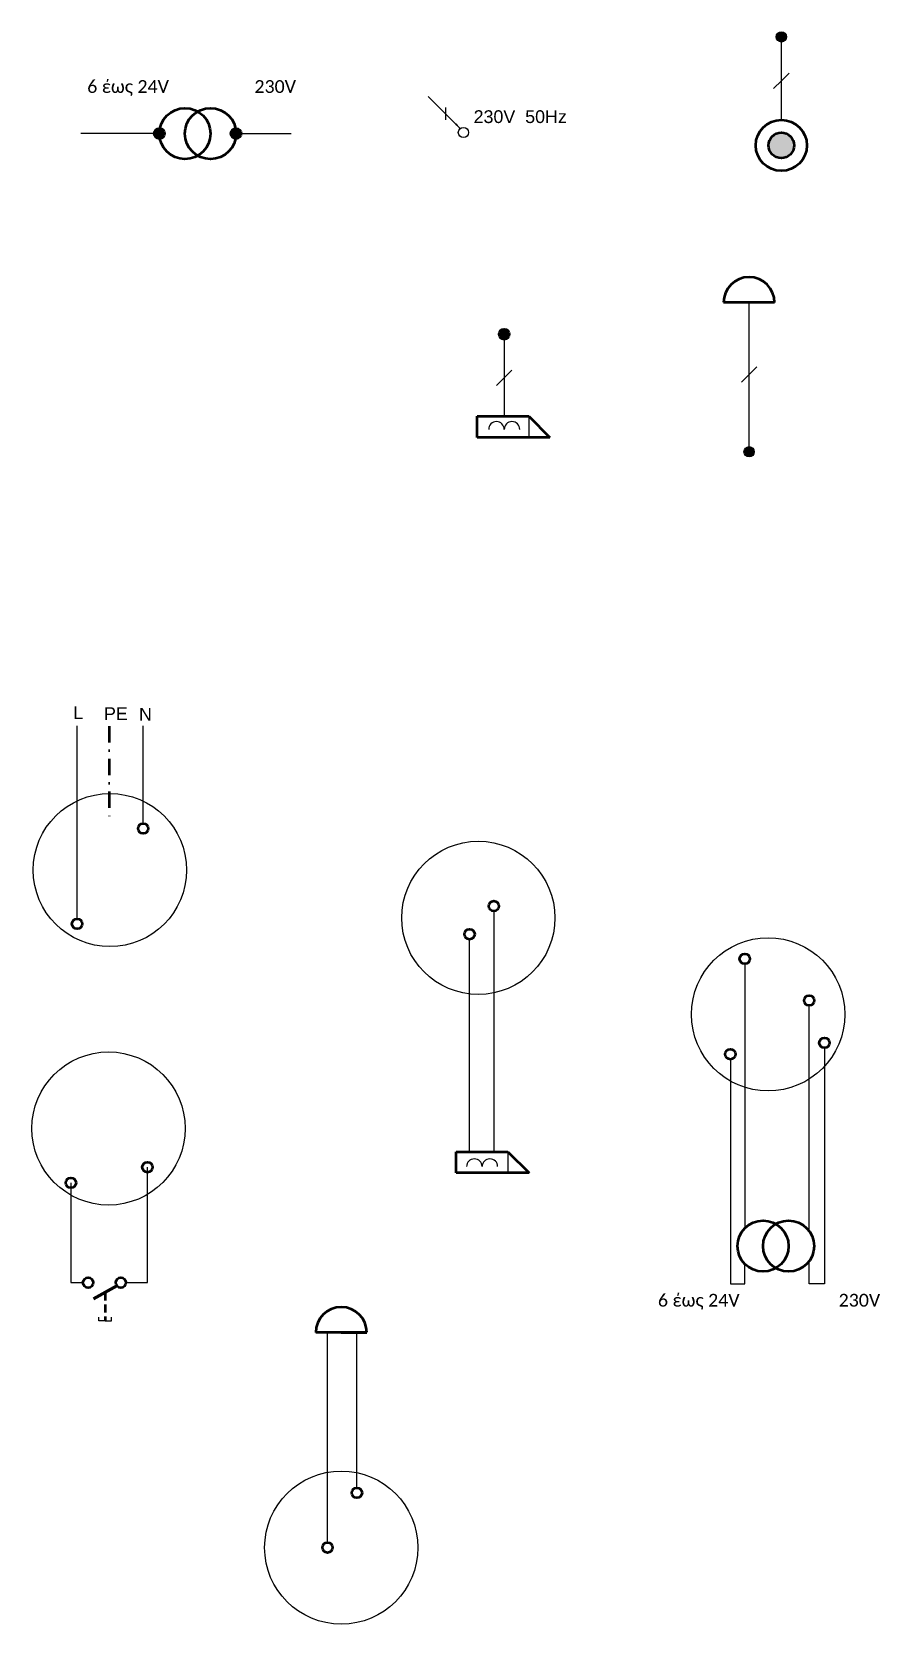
# Model space of a CAD drawing. Header units: millimetres. Extents: x 1768 to 3487, y 1469 to 2093.
# Drawn here: x 1768 to 2100, y 1469 to 2093 of the extents above; entities that cross this region are included whole.
import ezdxf

# ---------------------------------------------------------------- set-up
doc = ezdxf.new("R2010")
doc.units = ezdxf.units.MM
doc.linetypes.add('DASHDOT2', pattern=[12.7, 6.35, -3.175, 0, -3.175])
doc.linetypes.add('DASHED2', pattern=[9.525, 6.35, -3.175])
for name, color, linetype, lineweight in [('2S', 7, 'Continuous', 200), ('S_2', 7, 'Continuous', 50), ('S_2_ajonikh', 7, 'DASHDOT2', 50), ('s_2_diakek', 7, 'DASHED2', 50), ('S_4', 7, 'Continuous', 25)]:
    doc.layers.add(name, color=color, linetype=linetype, lineweight=lineweight)
doc.styles.get("Standard").update_dxf_attribs({"font": 'arial.ttf'})
doc.dimstyles.new('ISO-25', dxfattribs={"dimtxt": 2.5, "dimasz": 2.5, "dimexe": 1.25, "dimexo": 0.625, "dimtad": 1, "dimtxsty": 'Standard', "dimcen": 2.5, "dimadec": 0, "dimazin": 0, "dimtfac": 1, "dimtmove": 0, "dimatfit": 3, "dimfxl": 1, "dimarcsym": 0})

msp = doc.modelspace()

# ---------------------------------------------------------------- texts
at = {"char_height": 5, "attachment_point": 1}
for s, insert, width in [('{\\fCalibri|b0|i0|c0|p34;6 έως 24V                   230V}', (1790, 2073.88), 83.9703), ('{\\fArial|b0|i0|c161|p34;230\\fArial|b0|i0|c0|p34;V  50Hz}', (1941.24, 2062.08), 39.1977), ('\\pxsm1.2,qc;{\\fCalibri|b0|i0|c0|p34;6 έως 24V                      230V}', (2004.29, 1598.39), 105.2074)]:
    msp.add_mtext(s, dxfattribs=dict(at, insert=insert, width=width))
at = {"layer": 'S_2_ajonikh', "width": 21.8985, "attachment_point": 1}
for s, insert, char_height in [('L', (1784.54, 1828.56), 5), ('{\\H2x;PE}', (1796.56, 1828.19), 2.5), ('N', (1810.26, 1827.97), 5)]:
    msp.add_mtext(s, dxfattribs=dict(at, insert=insert, char_height=char_height))

# ---------------------------------------------------------------- hatches: boundary and pattern name
h = msp.add_hatch(color=256)
h.dxf.hatch_style = 1
edge = h.paths.add_edge_path()
edge.add_arc((2061.71, 2090.81), 2, 0, 360)
h = msp.add_hatch(color=256)
h.dxf.hatch_style = 1
edge = h.paths.add_edge_path()
edge.add_arc((1818.25, 2052.95), 2, 0, 360)
h = msp.add_hatch(color=256)
h.dxf.hatch_style = 1
edge = h.paths.add_edge_path()
edge.add_arc((1848.25, 2052.95), 2, 0, 360)
h = msp.add_hatch(color=256)
h.dxf.hatch_style = 1
edge = h.paths.add_edge_path()
edge.add_arc((1953.22, 1974.34), 2, 0, 360)
h = msp.add_hatch(color=256)
h.dxf.hatch_style = 1
edge = h.paths.add_edge_path()
edge.add_arc((2049.07, 1928.3), 2, 0, 360)
at = {"layer": 'S_2'}
msp.add_hatch(color=256, dxfattribs=at).paths.add_polyline_path([(2056.71, 2048.32, 1), (2066.71, 2048.32, 1)])

# ---------------------------------------------------------------- linework, layer by layer
for p, q in [((2061.71, 2058.32), (2061.71, 2088.81)), ((1818.25, 2052.95), (1787.46, 2052.95)), ((1848.25, 2052.95), (1869.82, 2052.95)), ((2049.07, 1930.3), (2049.07, 1986.73)), ((1953.22, 1972.34), (1953.22, 1942.2)), ((1962.8, 1942.2), (1962.8, 1933.89)), ((1786.02, 1745.34), (1786.02, 1820.87)), ((1811.88, 1782.71), (1811.88, 1820.87)), ((1949.18, 1748.32), (1949.18, 1654.06)), ((1939.66, 1654.06), (1939.66, 1737.27)), ((2047.37, 1727.63), (2047.37, 1624.07)), ((2072.59, 1623.03), (2072.59, 1711.33)), ((2078.57, 1694.71), (2078.57, 1602.25)), ((2041.74, 1690.26), (2041.74, 1602.25)), ((1954.63, 1654.06), (1954.63, 1645.75)), ((1813.55, 1602.77), (1813.55, 1647.99)), ((1783.61, 1641.89), (1783.61, 1602.77)), ((2047.37, 1602.25), (2047.37, 1610.12)), ((2072.59, 1602.25), (2072.59, 1611.16)), ((1783.61, 1602.77), (1788.33, 1602.77)), ((1805.17, 1602.77), (1813.55, 1602.77)), ((2041.74, 1602.25), (2047.37, 1602.25)), ((2078.57, 1602.25), (2072.59, 1602.25)), ((1794.51, 1587.79), (1794.51, 1589.29)), ((1797.01, 1587.79), (1794.51, 1587.79)), ((1797.01, 1587.79), (1799.51, 1587.79)), ((1799.51, 1587.79), (1799.51, 1589.29)), ((1884.05, 1500.98), (1884.05, 1583.23)), ((1895.57, 1522.42), (1895.57, 1583.23))]:
    msp.add_line(p, q)
for points in [[(1959.31, 1937.05, 1), (1953.22, 1937.05, 1), (1947.14, 1937.05)], [(1950.66, 1648.23, 1), (1944.57, 1648.23, 1), (1938.48, 1648.23)]]:
    msp.add_lwpolyline(points, format="xyb")
for centre in [(2061.71, 2090.81), (1937.26, 2053.38), (2049.07, 1928.3)]:
    msp.add_circle(centre, 2)
at = {"layer": '2S'}
msp.add_line((1801.63, 1601.5), (1792.4, 1596.45), dxfattribs=at)
at = {"layer": 'S_2'}
for p, q in [((2059.07, 1986.73), (2039.07, 1986.73)), ((1942.63, 1933.89), (1942.63, 1942.2)), ((1942.63, 1942.2), (1951.46, 1942.2)), ((1951.46, 1942.2), (1962.8, 1942.2)), ((1962.8, 1942.2), (1971.11, 1933.89)), ((1971.11, 1933.89), (1942.63, 1933.89)), ((1934.46, 1645.75), (1934.46, 1654.06)), ((1934.46, 1654.06), (1943.29, 1654.06)), ((1943.29, 1654.06), (1954.63, 1654.06)), ((1954.63, 1654.06), (1962.94, 1645.75)), ((1962.94, 1645.75), (1934.46, 1645.75)), ((1899.43, 1583.23), (1879.43, 1583.23)), ((1889.43, 1583.23), (1899.43, 1583.23))]:
    msp.add_line(p, q, dxfattribs=at)
for centre, radius in [((1828.25, 2052.95), 10), ((1838.25, 2052.95), 10), ((1818.25, 2052.95), 2), ((1848.25, 2052.95), 2), ((2061.71, 2048.32), 10), ((2061.71, 2048.32), 5), ((1953.22, 1974.34), 2), ((1811.88, 1780.71), 2), ((1949.18, 1750.32), 2), ((1786.02, 1743.34), 2), ((1939.66, 1739.27), 2), ((2047.37, 1729.63), 2), ((2072.59, 1713.33), 2), ((2078.57, 1696.71), 2), ((2041.74, 1692.26), 2), ((1813.55, 1647.99), 2), ((1783.61, 1641.89), 2), ((2054.54, 1617.09), 10), ((2064.54, 1617.09), 10), ((1790.33, 1602.77), 2), ((1803.17, 1602.77), 2), ((1895.57, 1520.42), 2), ((1884.05, 1498.98), 2)]:
    msp.add_circle(centre, radius, dxfattribs=at)
for centre in [(2049.07, 1986.73), (1889.43, 1583.23)]:
    msp.add_arc(centre, 10, 0, 180, dxfattribs=at)
at = {"layer": 'S_2_ajonikh'}
msp.add_line((1798.57, 1820.74), (1798.57, 1784.12), dxfattribs=at)
at = {"layer": 's_2_diakek', "ltscale": 0.5}
msp.add_line((1797.01, 1598.98), (1797.01, 1587.79), dxfattribs=at)
at = {"layer": 'S_4'}
for p, q in [((2058.69, 2070.55), (2061.71, 2073.56)), ((2061.71, 2073.56), (2064.73, 2076.58)), ((1930.32, 2058.34), (1930.32, 2063.11)), ((1953.22, 1957.27), (1956.24, 1960.29)), ((2049.07, 1958.52), (2052.09, 1961.53)), ((1950.21, 1954.25), (1953.22, 1957.27)), ((2046.05, 1955.5), (2049.07, 1958.52))]:
    msp.add_line(p, q, dxfattribs=at)
for centre in [(1798.86, 1764.42), (1943.1, 1745.7), (2056.54, 1707.89), (1798.33, 1663.17), (1889.43, 1498.98)]:
    msp.add_circle(centre, 30, dxfattribs=at)

msp.set_redraw_order([(e.dxf.handle, doc.entitydb.next_handle()) for e in msp.query("TEXT MTEXT ATTDEF DIMENSION ARC_DIMENSION")])  # texts and dimensions are drawn at this point

# ---------------------------------------------------------------- leaders
msp.add_leader([(1936.02, 2054.96), (1923.47, 2067.51)], dimstyle='ISO-25')

doc.saveas('drawing.dxf')
